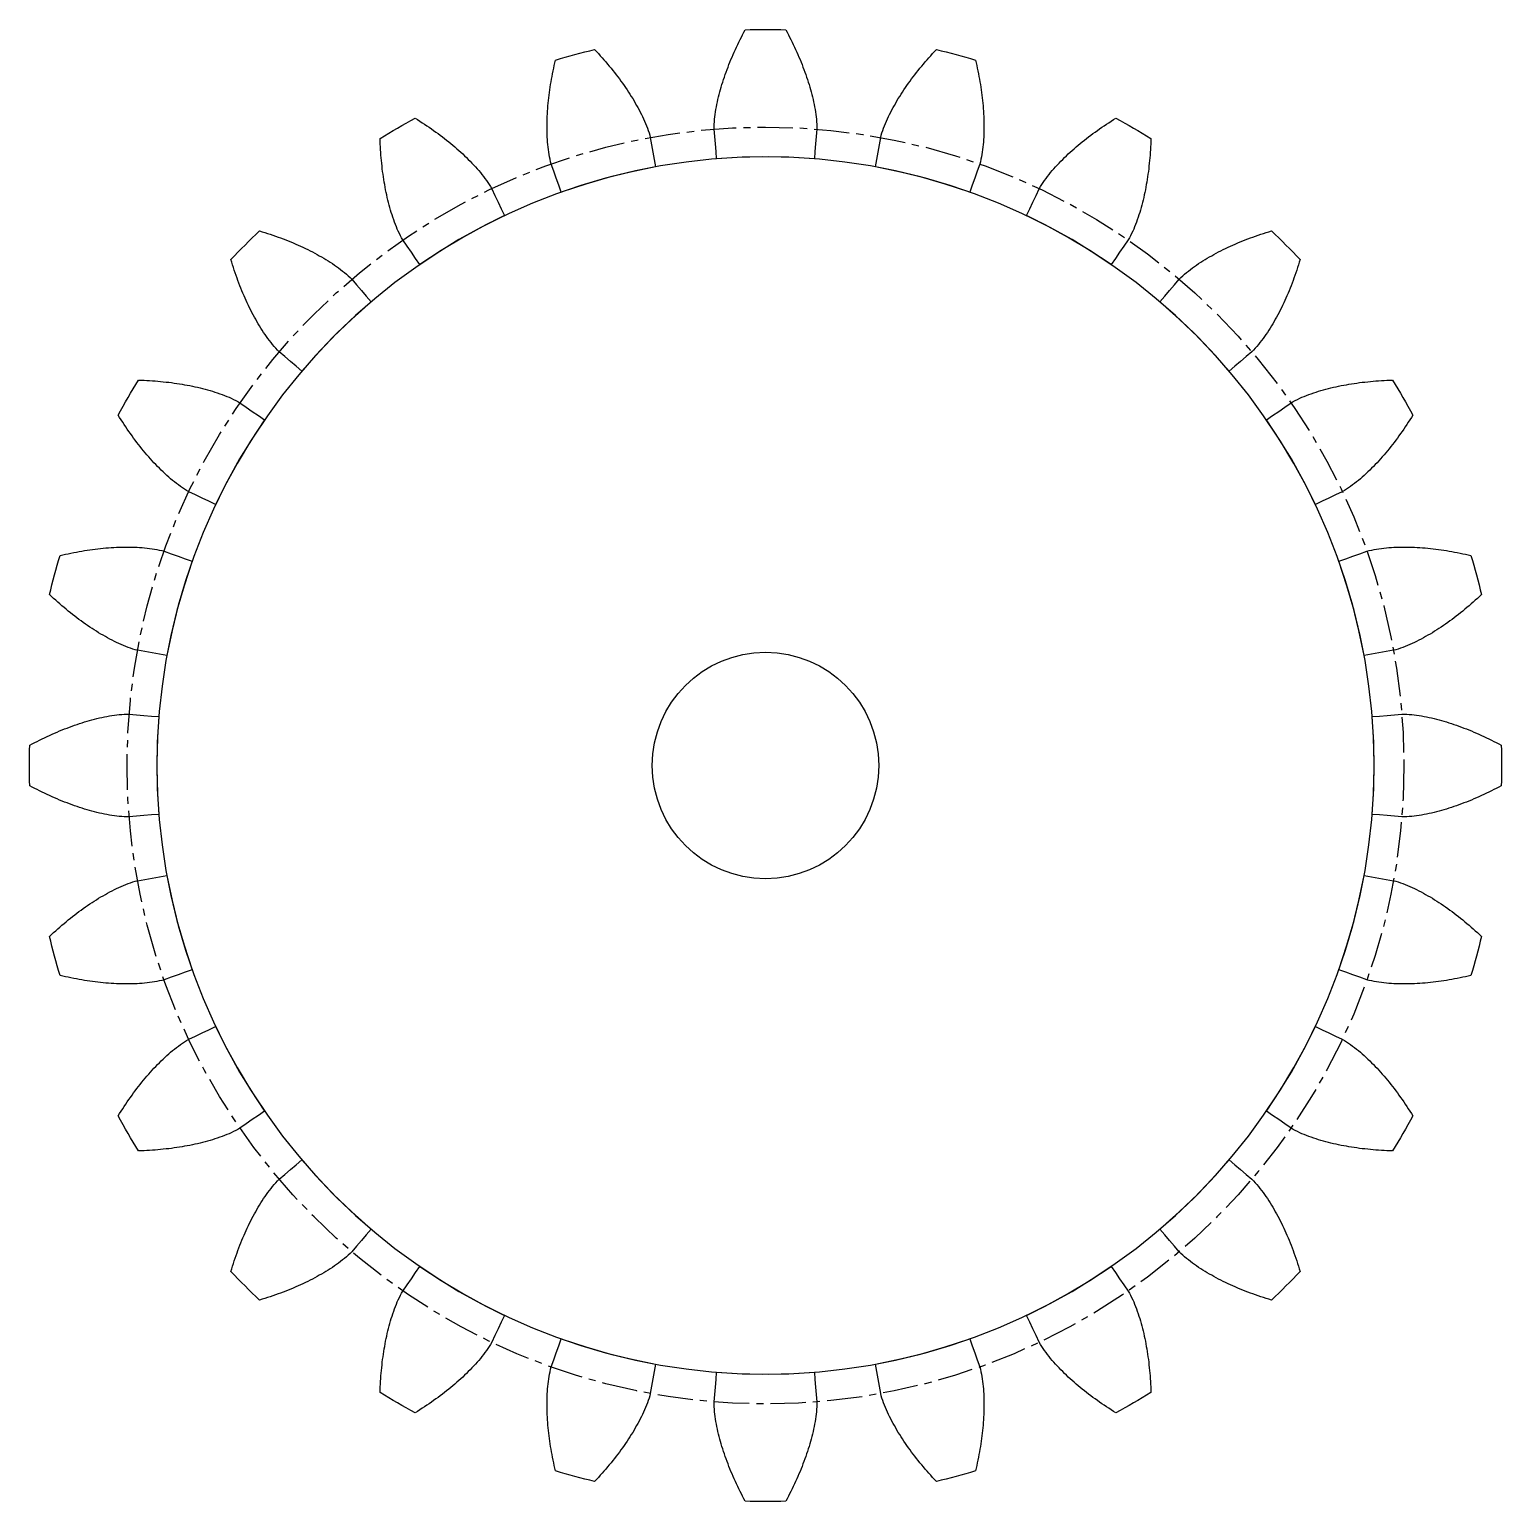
# Model space of a CAD drawing. Header units: millimetres. Extents: x -26 to 26, y -26 to 26.
import ezdxf

# ---------------------------------------------------------------- set-up
doc = ezdxf.new("R2010")
doc.units = ezdxf.units.MM
doc.linetypes.add('CENTER', pattern=[2, 1.25, -0.25, 0.25, -0.25])
for name, color, linetype in [('BASE_CIRCLE', 5, 'CENTER'), ('BORE', 1, 'CONTINUOUS'), ('GEAR_1', 7, 'CONTINUOUS')]:
    doc.layers.add(name, color=color, linetype=linetype)

msp = doc.modelspace()

# ---------------------------------------------------------------- linework, layer by layer
at = {"layer": 'BASE_CIRCLE'}
msp.add_circle((0, 0), 22.552623, dxfattribs=at)
at = {"layer": 'BORE'}
msp.add_circle((0, 0), 4, dxfattribs=at)
at = {"layer": 'GEAR_1'}
msp.add_lwpolyline([(21.430627, 1.725757), (21.692933, 1.74688), (21.95524, 1.768003), (22.217547, 1.789126), (22.479853, 1.810249), (22.566163, 1.81215), (22.652807, 1.809864), (22.739665, 1.804821), (22.826695, 1.797527), (22.91387, 1.788269), (23.00117, 1.777239), (23.088582, 1.764576), (23.176093, 1.750387), (23.263693, 1.734758), (23.351372, 1.717757), (23.439124, 1.699445), (23.526939, 1.679868), (23.614813, 1.659072), (23.702737, 1.637092), (23.790707, 1.613962), (23.878715, 1.589711), (23.966758, 1.564364), (24.054828, 1.537946), (24.142922, 1.510478), (24.231035, 1.481979), (24.31916, 1.452467), (24.407294, 1.421959), (24.495432, 1.390468), (24.583569, 1.35801), (24.671701, 1.324597), (24.759823, 1.290242), (24.847932, 1.254954), (24.936022, 1.218745), (25.024089, 1.181625), (25.112129, 1.143603), (25.200139, 1.104688), (25.288113, 1.064887), (25.376048, 1.024208), (25.46394, 0.98266), (25.551784, 0.940248), (25.639577, 0.89698), (25.727314, 0.852861), (25.814992, 0.807897), (25.902607, 0.762095), (25.990154, 0.71546), (25.994462, 0.536625), (25.997538, 0.357764), (25.999385, 0.178886), (26, 0), (25.999385, -0.178886), (25.997538, -0.357764), (25.994462, -0.536625), (25.990154, -0.71546), (25.902607, -0.762095), (25.814992, -0.807897), (25.727314, -0.852861), (25.639577, -0.89698), (25.551784, -0.940248), (25.46394, -0.98266), (25.376048, -1.024208), (25.288113, -1.064887), (25.200139, -1.104688), (25.112129, -1.143603), (25.024089, -1.181625), (24.936022, -1.218745), (24.847932, -1.254954), (24.759823, -1.290242), (24.671701, -1.324597), (24.583569, -1.35801), (24.495432, -1.390468), (24.407294, -1.421959), (24.31916, -1.452467), (24.231035, -1.481979), (24.142922, -1.510478), (24.054828, -1.537946), (23.966758, -1.564364), (23.878715, -1.589711), (23.790707, -1.613962), (23.702737, -1.637092), (23.614813, -1.659072), (23.526939, -1.679868), (23.439124, -1.699445), (23.351372, -1.717757), (23.263693, -1.734758), (23.176093, -1.750387), (23.088582, -1.764576), (23.00117, -1.777239), (22.91387, -1.788269), (22.826695, -1.797527), (22.739665, -1.804821), (22.652807, -1.809864), (22.566163, -1.81215), (22.479853, -1.810249), (22.217547, -1.789126), (21.95524, -1.768003), (21.692933, -1.74688), (21.430627, -1.725757), (21.484394, -0.819026), (21.499815, 0.089168), (21.476862, 0.997202), (21.415575, 1.903456), (21.316065, 2.806313), (21.178508, 3.704161), (21.00315, 4.595398), (20.790305, 5.478432), (20.540352, 6.351689), (20.253737, 7.213608), (20.501639, 7.301901), (20.74954, 7.390194), (20.997442, 7.478487), (21.245344, 7.566781), (21.328221, 7.590955), (21.412504, 7.611172), (21.497708, 7.628782), (21.58366, 7.644262), (21.670261, 7.657881), (21.757441, 7.669822), (21.845152, 7.680214), (21.933353, 7.689158), (22.022013, 7.696734), (22.111105, 7.703006), (22.200606, 7.708029), (22.290496, 7.711848), (22.380758, 7.714504), (22.471375, 7.716029), (22.562334, 7.716455), (22.65362, 7.715809), (22.745223, 7.714113), (22.83713, 7.71139), (22.929332, 7.707658), (23.021818, 7.702935), (23.114579, 7.697237), (23.207606, 7.690579), (23.300891, 7.682974), (23.394425, 7.674433), (23.488202, 7.664969), (23.582214, 7.654591), (23.676453, 7.643311), (23.770913, 7.631135), (23.865587, 7.618073), (23.960468, 7.604133), (24.055551, 7.589322), (24.150829, 7.573647), (24.246296, 7.557114), (24.341946, 7.539729), (24.437774, 7.521498), (24.533774, 7.502427), (24.629941, 7.482519), (24.726269, 7.461781), (24.822752, 7.440216), (24.919386, 7.417828), (24.969833, 7.246201), (25.019098, 7.074231), (25.067178, 6.901927), (25.114071, 6.729295), (25.159776, 6.556345), (25.20429, 6.383085), (25.24761, 6.209522), (25.289736, 6.035666), (25.217242, 5.96796), (25.144467, 5.901043), (25.071414, 5.834919), (24.998085, 5.769595), (24.924482, 5.705079), (24.850608, 5.641376), (24.776465, 5.578495), (24.702055, 5.516444), (24.627379, 5.45523), (24.552441, 5.394861), (24.477241, 5.335348), (24.401782, 5.2767), (24.326065, 5.218925), (24.250092, 5.162036), (24.173864, 5.106043), (24.097383, 5.050959), (24.02065, 4.996795), (23.943666, 4.943566), (23.866431, 4.891286), (23.788947, 4.839971), (23.711213, 4.789638), (23.63323, 4.740306), (23.554997, 4.691994), (23.476515, 4.644724), (23.397782, 4.59852), (23.318797, 4.55341), (23.239557, 4.509423), (23.16006, 4.466592), (23.080303, 4.424954), (23.000282, 4.384554), (22.91999, 4.345439), (22.83942, 4.30767), (22.758563, 4.271316), (22.677408, 4.23646), (22.595937, 4.203211), (22.514129, 4.171705), (22.431952, 4.142135), (22.349358, 4.114784), (22.266258, 4.090151), (22.182398, 4.069648), (21.923562, 4.022161), (21.664726, 3.974674), (21.40589, 3.927187), (21.147055, 3.879701), (20.964311, 4.769452), (20.744148, 5.650691), (20.486961, 6.521844), (20.193206, 7.381356), (19.86341, 8.227694), (19.49816, 9.059346), (19.098109, 9.874829), (18.66397, 10.672686), (18.196518, 11.451494), (17.696588, 12.209863), (17.913191, 12.359309), (18.129794, 12.508756), (18.346397, 12.658202), (18.562999, 12.807648), (18.636796, 12.852449), (18.712974, 12.893791), (18.790717, 12.932854), (18.869734, 12.970052), (18.949859, 13.005621), (19.030979, 13.039719), (19.113011, 13.072458), (19.195892, 13.103926), (19.27957, 13.134191), (19.364003, 13.163308), (19.449154, 13.191324), (19.534993, 13.218278), (19.621492, 13.244205), (19.708626, 13.269132), (19.796375, 13.293085), (19.884719, 13.316087), (19.973639, 13.338158), (20.063119, 13.359315), (20.153145, 13.379574), (20.243702, 13.398949), (20.334777, 13.417454), (20.426357, 13.435099), (20.518432, 13.451897), (20.61099, 13.467856), (20.704021, 13.482985), (20.797515, 13.497294), (20.891463, 13.510788), (20.985855, 13.523475), (21.080684, 13.535362), (21.17594, 13.546454), (21.271617, 13.556757), (21.367705, 13.566276), (21.464198, 13.575015), (21.561089, 13.582978), (21.65837, 13.590171), (21.756035, 13.596596), (21.854078, 13.602256), (21.952491, 13.607156), (22.051268, 13.611297), (22.150404, 13.614684), (22.243552, 13.461961), (22.335647, 13.308602), (22.426684, 13.154612), (22.51666, 13), (22.605571, 12.844772), (22.693411, 12.688937), (22.780176, 12.5325), (22.865864, 12.37547), (22.813363, 12.29131), (22.760388, 12.207837), (22.706938, 12.125058), (22.653015, 12.042981), (22.598618, 11.961613), (22.543749, 11.880962), (22.488407, 11.801034), (22.432592, 11.721838), (22.376304, 11.643382), (22.319544, 11.565675), (22.262309, 11.488727), (22.204601, 11.412546), (22.146417, 11.337144), (22.087757, 11.26253), (22.028619, 11.188716), (21.969, 11.115713), (21.9089, 11.043535), (21.848316, 10.972195), (21.787244, 10.901706), (21.725681, 10.832086), (21.663623, 10.763349), (21.601066, 10.695514), (21.538003, 10.6286), (21.474429, 10.562628), (21.410337, 10.497621), (21.345719, 10.433605), (21.280564, 10.370608), (21.214861, 10.308661), (21.148599, 10.2478), (21.08176, 10.188064), (21.014328, 10.129502), (20.946279, 10.072167), (20.877586, 10.016124), (20.808217, 9.961451), (20.738128, 9.908249), (20.667262, 9.856643), (20.595539, 9.806811), (20.522838, 9.759015), (20.448945, 9.713714), (20.373248, 9.672205), (20.135523, 9.559345), (19.897797, 9.446484), (19.660072, 9.333624), (19.422346, 9.220764), (19.015544, 10.0329), (18.574802, 10.827129), (18.100907, 11.602033), (17.594704, 12.356229), (17.057097, 13.088371), (16.489045, 13.797152), (15.891563, 14.481306), (15.265716, 15.139614), (14.612622, 15.7709), (13.933447, 16.374036), (14.103989, 16.574451), (14.274532, 16.774866), (14.445075, 16.975281), (14.615617, 17.175696), (14.675304, 17.23807), (14.738186, 17.29772), (14.80317, 17.355573), (14.869867, 17.411955), (14.938056, 17.46705), (15.007586, 17.520981), (15.07835, 17.573836), (15.150262, 17.625683), (15.223256, 17.676574), (15.297276, 17.726552), (15.372274, 17.775652), (15.448212, 17.823905), (15.525053, 17.871335), (15.602767, 17.917965), (15.681327, 17.963813), (15.760706, 18.008897), (15.840884, 18.053229), (15.92184, 18.096824), (16.003555, 18.139693), (16.086011, 18.181846), (16.169194, 18.223292), (16.253087, 18.26404), (16.337676, 18.304096), (16.42295, 18.343467), (16.508895, 18.382159), (16.5955, 18.420178), (16.682754, 18.457528), (16.770647, 18.494213), (16.859168, 18.530238), (16.948307, 18.565607), (17.038057, 18.600321), (17.128408, 18.634385), (17.219351, 18.667801), (17.310879, 18.70057), (17.402984, 18.732696), (17.495658, 18.764179), (17.588895, 18.795022), (17.682686, 18.825226), (17.777026, 18.854792), (17.871908, 18.883721), (18.001409, 18.760311), (18.130058, 18.636013), (18.25785, 18.510833), (18.384776, 18.384776), (18.510833, 18.25785), (18.636013, 18.130058), (18.760311, 18.001409), (18.883721, 17.871908), (18.854792, 17.777026), (18.825226, 17.682686), (18.795022, 17.588895), (18.764179, 17.495658), (18.732696, 17.402984), (18.70057, 17.310879), (18.667801, 17.219351), (18.634385, 17.128408), (18.600321, 17.038057), (18.565607, 16.948307), (18.530238, 16.859168), (18.494213, 16.770647), (18.457528, 16.682754), (18.420178, 16.5955), (18.382159, 16.508895), (18.343467, 16.42295), (18.304096, 16.337676), (18.26404, 16.253087), (18.223292, 16.169194), (18.181846, 16.086011), (18.139693, 16.003555), (18.096824, 15.92184), (18.053229, 15.840884), (18.008897, 15.760706), (17.963813, 15.681327), (17.917965, 15.602767), (17.871335, 15.525053), (17.823905, 15.448212), (17.775652, 15.372274), (17.726552, 15.297276), (17.676574, 15.223256), (17.625683, 15.150262), (17.573836, 15.07835), (17.520981, 15.007586), (17.46705, 14.938056), (17.411955, 14.869867), (17.355573, 14.80317), (17.29772, 14.738186), (17.23807, 14.675304), (17.175696, 14.615617), (16.975281, 14.445075), (16.774866, 14.274532), (16.574451, 14.103989), (16.374036, 13.933447), (15.7709, 14.612622), (15.139614, 15.265716), (14.481306, 15.891563), (13.797152, 16.489045), (13.088371, 17.057097), (12.356229, 17.594704), (11.602033, 18.100907), (10.827129, 18.574802), (10.0329, 19.015544), (9.220764, 19.422346), (9.333624, 19.660072), (9.446484, 19.897797), (9.559345, 20.135523), (9.672205, 20.373248), (9.713714, 20.448945), (9.759015, 20.522838), (9.806811, 20.595539), (9.856643, 20.667262), (9.908249, 20.738128), (9.961451, 20.808217), (10.016124, 20.877586), (10.072167, 20.946279), (10.129502, 21.014328), (10.188064, 21.08176), (10.2478, 21.148599), (10.308661, 21.214861), (10.370608, 21.280564), (10.433605, 21.345719), (10.497621, 21.410337), (10.562628, 21.474429), (10.6286, 21.538003), (10.695514, 21.601066), (10.763349, 21.663623), (10.832086, 21.725681), (10.901706, 21.787244), (10.972195, 21.848316), (11.043535, 21.9089), (11.115713, 21.969), (11.188716, 22.028619), (11.26253, 22.087757), (11.337144, 22.146417), (11.412546, 22.204601), (11.488727, 22.262309), (11.565675, 22.319544), (11.643382, 22.376304), (11.721838, 22.432592), (11.801034, 22.488407), (11.880962, 22.543749), (11.961613, 22.598618), (12.042981, 22.653015), (12.125058, 22.706938), (12.207837, 22.760388), (12.29131, 22.813363), (12.37547, 22.865864), (12.5325, 22.780176), (12.688937, 22.693411), (12.844772, 22.605571), (13, 22.51666), (13.154612, 22.426684), (13.308602, 22.335647), (13.461961, 22.243552), (13.614684, 22.150404), (13.611297, 22.051268), (13.607156, 21.952491), (13.602256, 21.854078), (13.596596, 21.756035), (13.590171, 21.65837), (13.582978, 21.561089), (13.575015, 21.464198), (13.566276, 21.367705), (13.556757, 21.271617), (13.546454, 21.17594), (13.535362, 21.080684), (13.523475, 20.985855), (13.510788, 20.891463), (13.497294, 20.797515), (13.482985, 20.704021), (13.467856, 20.61099), (13.451897, 20.518432), (13.435099, 20.426357), (13.417454, 20.334777), (13.398949, 20.243702), (13.379574, 20.153145), (13.359315, 20.063119), (13.338158, 19.973639), (13.316087, 19.884719), (13.293085, 19.796375), (13.269132, 19.708626), (13.244205, 19.621492), (13.218278, 19.534993), (13.191324, 19.449154), (13.163308, 19.364003), (13.134191, 19.27957), (13.103926, 19.195892), (13.072458, 19.113011), (13.039719, 19.030979), (13.005621, 18.949859), (12.970052, 18.869734), (12.932854, 18.790717), (12.893791, 18.712974), (12.852449, 18.636796), (12.807648, 18.562999), (12.658202, 18.346397), (12.508756, 18.129794), (12.359309, 17.913191), (12.209863, 17.696588), (11.451494, 18.196518), (10.672686, 18.66397), (9.874829, 19.098109), (9.059346, 19.49816), (8.227694, 19.86341), (7.381356, 20.193206), (6.521844, 20.486961), (5.650691, 20.744148), (4.769452, 20.964311), (3.879701, 21.147055), (3.927187, 21.40589), (3.974674, 21.664726), (4.022161, 21.923562), (4.069648, 22.182398), (4.090151, 22.266258), (4.114784, 22.349358), (4.142135, 22.431952), (4.171705, 22.514129), (4.203211, 22.595937), (4.23646, 22.677408), (4.271316, 22.758563), (4.30767, 22.83942), (4.345439, 22.91999), (4.384554, 23.000282), (4.424954, 23.080303), (4.466592, 23.16006), (4.509423, 23.239557), (4.55341, 23.318797), (4.59852, 23.397782), (4.644724, 23.476515), (4.691994, 23.554997), (4.740306, 23.63323), (4.789638, 23.711213), (4.839971, 23.788947), (4.891286, 23.866431), (4.943566, 23.943666), (4.996795, 24.02065), (5.050959, 24.097383), (5.106043, 24.173864), (5.162036, 24.250092), (5.218925, 24.326065), (5.2767, 24.401782), (5.335348, 24.477241), (5.394861, 24.552441), (5.45523, 24.627379), (5.516444, 24.702055), (5.578495, 24.776465), (5.641376, 24.850608), (5.705079, 24.924482), (5.769595, 24.998085), (5.834919, 25.071414), (5.901043, 25.144467), (5.96796, 25.217242), (6.035666, 25.289736), (6.209522, 25.24761), (6.383085, 25.20429), (6.556345, 25.159776), (6.729295, 25.114071), (6.901927, 25.067178), (7.074231, 25.019098), (7.246201, 24.969833), (7.417828, 24.919386), (7.440216, 24.822752), (7.461781, 24.726269), (7.482519, 24.629941), (7.502427, 24.533774), (7.521498, 24.437774), (7.539729, 24.341946), (7.557114, 24.246296), (7.573647, 24.150829), (7.589322, 24.055551), (7.604133, 23.960468), (7.618073, 23.865587), (7.631135, 23.770913), (7.643311, 23.676453), (7.654591, 23.582214), (7.664969, 23.488202), (7.674433, 23.394425), (7.682974, 23.300891), (7.690579, 23.207606), (7.697237, 23.114579), (7.702935, 23.021818), (7.707658, 22.929332), (7.71139, 22.83713), (7.714113, 22.745223), (7.715809, 22.65362), (7.716455, 22.562334), (7.716029, 22.471375), (7.714504, 22.380758), (7.711848, 22.290496), (7.708029, 22.200606), (7.703006, 22.111105), (7.696734, 22.022013), (7.689158, 21.933353), (7.680214, 21.845152), (7.669822, 21.757441), (7.657881, 21.670261), (7.644262, 21.58366), (7.628782, 21.497708), (7.611172, 21.412504), (7.590955, 21.328221), (7.566781, 21.245344), (7.478487, 20.997442), (7.390194, 20.74954), (7.301901, 20.501639), (7.213608, 20.253737), (6.351689, 20.540352), (5.478432, 20.790305), (4.595398, 21.00315), (3.704161, 21.178508), (2.806313, 21.316065), (1.903456, 21.415575), (0.997202, 21.476862), (0.089168, 21.499815), (-0.819026, 21.484394), (-1.725757, 21.430627), (-1.74688, 21.692933), (-1.768003, 21.95524), (-1.789126, 22.217547), (-1.810249, 22.479853), (-1.81215, 22.566163), (-1.809864, 22.652807), (-1.804821, 22.739665), (-1.797527, 22.826695), (-1.788269, 22.91387), (-1.777239, 23.00117), (-1.764576, 23.088582), (-1.750387, 23.176093), (-1.734758, 23.263693), (-1.717757, 23.351372), (-1.699445, 23.439124), (-1.679868, 23.526939), (-1.659072, 23.614813), (-1.637092, 23.702737), (-1.613962, 23.790707), (-1.589711, 23.878715), (-1.564364, 23.966758), (-1.537946, 24.054828), (-1.510478, 24.142922), (-1.481979, 24.231035), (-1.452467, 24.31916), (-1.421959, 24.407294), (-1.390468, 24.495432), (-1.35801, 24.583569), (-1.324597, 24.671701), (-1.290242, 24.759823), (-1.254954, 24.847932), (-1.218745, 24.936022), (-1.181625, 25.024089), (-1.143603, 25.112129), (-1.104688, 25.200139), (-1.064887, 25.288113), (-1.024208, 25.376048), (-0.98266, 25.46394), (-0.940248, 25.551784), (-0.89698, 25.639577), (-0.852861, 25.727314), (-0.807897, 25.814992), (-0.762095, 25.902607), (-0.71546, 25.990154), (-0.536625, 25.994462), (-0.357764, 25.997538), (-0.178886, 25.999385), (0, 26), (0.178886, 25.999385), (0.357764, 25.997538), (0.536625, 25.994462), (0.71546, 25.990154), (0.762095, 25.902607), (0.807897, 25.814992), (0.852861, 25.727314), (0.89698, 25.639577), (0.940248, 25.551784), (0.98266, 25.46394), (1.024208, 25.376048), (1.064887, 25.288113), (1.104688, 25.200139), (1.143603, 25.112129), (1.181625, 25.024089), (1.218745, 24.936022), (1.254954, 24.847932), (1.290242, 24.759823), (1.324597, 24.671701), (1.35801, 24.583569), (1.390468, 24.495432), (1.421959, 24.407294), (1.452467, 24.31916), (1.481979, 24.231035), (1.510478, 24.142922), (1.537946, 24.054828), (1.564364, 23.966758), (1.589711, 23.878715), (1.613962, 23.790707), (1.637092, 23.702737), (1.659072, 23.614813), (1.679868, 23.526939), (1.699445, 23.439124), (1.717757, 23.351372), (1.734758, 23.263693), (1.750387, 23.176093), (1.764576, 23.088582), (1.777239, 23.00117), (1.788269, 22.91387), (1.797527, 22.826695), (1.804821, 22.739665), (1.809864, 22.652807), (1.81215, 22.566163), (1.810249, 22.479853), (1.789126, 22.217547), (1.768003, 21.95524), (1.74688, 21.692933), (1.725757, 21.430627), (0.819026, 21.484394), (-0.089168, 21.499815), (-0.997202, 21.476862), (-1.903456, 21.415575), (-2.806313, 21.316065), (-3.704161, 21.178508), (-4.595398, 21.00315), (-5.478432, 20.790305), (-6.351689, 20.540352), (-7.213608, 20.253737), (-7.301901, 20.501639), (-7.390194, 20.74954), (-7.478487, 20.997442), (-7.566781, 21.245344), (-7.590955, 21.328221), (-7.611172, 21.412504), (-7.628782, 21.497708), (-7.644262, 21.58366), (-7.657881, 21.670261), (-7.669822, 21.757441), (-7.680214, 21.845152), (-7.689158, 21.933353), (-7.696734, 22.022013), (-7.703006, 22.111105), (-7.708029, 22.200606), (-7.711848, 22.290496), (-7.714504, 22.380758), (-7.716029, 22.471375), (-7.716455, 22.562334), (-7.715809, 22.65362), (-7.714113, 22.745223), (-7.71139, 22.83713), (-7.707658, 22.929332), (-7.702935, 23.021818), (-7.697237, 23.114579), (-7.690579, 23.207606), (-7.682974, 23.300891), (-7.674433, 23.394425), (-7.664969, 23.488202), (-7.654591, 23.582214), (-7.643311, 23.676453), (-7.631135, 23.770913), (-7.618073, 23.865587), (-7.604133, 23.960468), (-7.589322, 24.055551), (-7.573647, 24.150829), (-7.557114, 24.246296), (-7.539729, 24.341946), (-7.521498, 24.437774), (-7.502427, 24.533774), (-7.482519, 24.629941), (-7.461781, 24.726269), (-7.440216, 24.822752), (-7.417828, 24.919386), (-7.246201, 24.969833), (-7.074231, 25.019098), (-6.901927, 25.067178), (-6.729295, 25.114071), (-6.556345, 25.159776), (-6.383085, 25.20429), (-6.209522, 25.24761), (-6.035666, 25.289736), (-5.96796, 25.217242), (-5.901043, 25.144467), (-5.834919, 25.071414), (-5.769595, 24.998085), (-5.705079, 24.924482), (-5.641376, 24.850608), (-5.578495, 24.776465), (-5.516444, 24.702055), (-5.45523, 24.627379), (-5.394861, 24.552441), (-5.335348, 24.477241), (-5.2767, 24.401782), (-5.218925, 24.326065), (-5.162036, 24.250092), (-5.106043, 24.173864), (-5.050959, 24.097383), (-4.996795, 24.02065), (-4.943566, 23.943666), (-4.891286, 23.866431), (-4.839971, 23.788947), (-4.789638, 23.711213), (-4.740306, 23.63323), (-4.691994, 23.554997), (-4.644724, 23.476515), (-4.59852, 23.397782), (-4.55341, 23.318797), (-4.509423, 23.239557), (-4.466592, 23.16006), (-4.424954, 23.080303), (-4.384554, 23.000282), (-4.345439, 22.91999), (-4.30767, 22.83942), (-4.271316, 22.758563), (-4.23646, 22.677408), (-4.203211, 22.595937), (-4.171705, 22.514129), (-4.142135, 22.431952), (-4.114784, 22.349358), (-4.090151, 22.266258), (-4.069648, 22.182398), (-4.022161, 21.923562), (-3.974674, 21.664726), (-3.927187, 21.40589), (-3.879701, 21.147055), (-4.769452, 20.964311), (-5.650691, 20.744148), (-6.521844, 20.486961), (-7.381356, 20.193206), (-8.227694, 19.86341), (-9.059346, 19.49816), (-9.874829, 19.098109), (-10.672686, 18.66397), (-11.451494, 18.196518), (-12.209863, 17.696588), (-12.359309, 17.913191), (-12.508756, 18.129794), (-12.658202, 18.346397), (-12.807648, 18.562999), (-12.852449, 18.636796), (-12.893791, 18.712974), (-12.932854, 18.790717), (-12.970052, 18.869734), (-13.005621, 18.949859), (-13.039719, 19.030979), (-13.072458, 19.113011), (-13.103926, 19.195892), (-13.134191, 19.27957), (-13.163308, 19.364003), (-13.191324, 19.449154), (-13.218278, 19.534993), (-13.244205, 19.621492), (-13.269132, 19.708626), (-13.293085, 19.796375), (-13.316087, 19.884719), (-13.338158, 19.973639), (-13.359315, 20.063119), (-13.379574, 20.153145), (-13.398949, 20.243702), (-13.417454, 20.334777), (-13.435099, 20.426357), (-13.451897, 20.518432), (-13.467856, 20.61099), (-13.482985, 20.704021), (-13.497294, 20.797515), (-13.510788, 20.891463), (-13.523475, 20.985855), (-13.535362, 21.080684), (-13.546454, 21.17594), (-13.556757, 21.271617), (-13.566276, 21.367705), (-13.575015, 21.464198), (-13.582978, 21.561089), (-13.590171, 21.65837), (-13.596596, 21.756035), (-13.602256, 21.854078), (-13.607156, 21.952491), (-13.611297, 22.051268), (-13.614684, 22.150404), (-13.461961, 22.243552), (-13.308602, 22.335647), (-13.154612, 22.426684), (-13, 22.51666), (-12.844772, 22.605571), (-12.688937, 22.693411), (-12.5325, 22.780176), (-12.37547, 22.865864), (-12.29131, 22.813363), (-12.207837, 22.760388), (-12.125058, 22.706938), (-12.042981, 22.653015), (-11.961613, 22.598618), (-11.880962, 22.543749), (-11.801034, 22.488407), (-11.721838, 22.432592), (-11.643382, 22.376304), (-11.565675, 22.319544), (-11.488727, 22.262309), (-11.412546, 22.204601), (-11.337144, 22.146417), (-11.26253, 22.087757), (-11.188716, 22.028619), (-11.115713, 21.969), (-11.043535, 21.9089), (-10.972195, 21.848316), (-10.901706, 21.787244), (-10.832086, 21.725681), (-10.763349, 21.663623), (-10.695514, 21.601066), (-10.6286, 21.538003), (-10.562628, 21.474429), (-10.497621, 21.410337), (-10.433605, 21.345719), (-10.370608, 21.280564), (-10.308661, 21.214861), (-10.2478, 21.148599), (-10.188064, 21.08176), (-10.129502, 21.014328), (-10.072167, 20.946279), (-10.016124, 20.877586), (-9.961451, 20.808217), (-9.908249, 20.738128), (-9.856643, 20.667262), (-9.806811, 20.595539), (-9.759015, 20.522838), (-9.713714, 20.448945), (-9.672205, 20.373248), (-9.559345, 20.135523), (-9.446484, 19.897797), (-9.333624, 19.660072), (-9.220764, 19.422346), (-10.0329, 19.015544), (-10.827129, 18.574802), (-11.602033, 18.100907), (-12.356229, 17.594704), (-13.088371, 17.057097), (-13.797152, 16.489045), (-14.481306, 15.891563), (-15.139614, 15.265716), (-15.7709, 14.612622), (-16.374036, 13.933447), (-16.574451, 14.103989), (-16.774866, 14.274532), (-16.975281, 14.445075), (-17.175696, 14.615617), (-17.23807, 14.675304), (-17.29772, 14.738186), (-17.355573, 14.80317), (-17.411955, 14.869867), (-17.46705, 14.938056), (-17.520981, 15.007586), (-17.573836, 15.07835), (-17.625683, 15.150262), (-17.676574, 15.223256), (-17.726552, 15.297276), (-17.775652, 15.372274), (-17.823905, 15.448212), (-17.871335, 15.525053), (-17.917965, 15.602767), (-17.963813, 15.681327), (-18.008897, 15.760706), (-18.053229, 15.840884), (-18.096824, 15.92184), (-18.139693, 16.003555), (-18.181846, 16.086011), (-18.223292, 16.169194), (-18.26404, 16.253087), (-18.304096, 16.337676), (-18.343467, 16.42295), (-18.382159, 16.508895), (-18.420178, 16.5955), (-18.457528, 16.682754), (-18.494213, 16.770647), (-18.530238, 16.859168), (-18.565607, 16.948307), (-18.600321, 17.038057), (-18.634385, 17.128408), (-18.667801, 17.219351), (-18.70057, 17.310879), (-18.732696, 17.402984), (-18.764179, 17.495658), (-18.795022, 17.588895), (-18.825226, 17.682686), (-18.854792, 17.777026), (-18.883721, 17.871908), (-18.760311, 18.001409), (-18.636013, 18.130058), (-18.510833, 18.25785), (-18.384776, 18.384776), (-18.25785, 18.510833), (-18.130058, 18.636013), (-18.001409, 18.760311), (-17.871908, 18.883721), (-17.777026, 18.854792), (-17.682686, 18.825226), (-17.588895, 18.795022), (-17.495658, 18.764179), (-17.402984, 18.732696), (-17.310879, 18.70057), (-17.219351, 18.667801), (-17.128408, 18.634385), (-17.038057, 18.600321), (-16.948307, 18.565607), (-16.859168, 18.530238), (-16.770647, 18.494213), (-16.682754, 18.457528), (-16.5955, 18.420178), (-16.508895, 18.382159), (-16.42295, 18.343467), (-16.337676, 18.304096), (-16.253087, 18.26404), (-16.169194, 18.223292), (-16.086011, 18.181846), (-16.003555, 18.139693), (-15.92184, 18.096824), (-15.840884, 18.053229), (-15.760706, 18.008897), (-15.681327, 17.963813), (-15.602767, 17.917965), (-15.525053, 17.871335), (-15.448212, 17.823905), (-15.372274, 17.775652), (-15.297276, 17.726552), (-15.223256, 17.676574), (-15.150262, 17.625683), (-15.07835, 17.573836), (-15.007586, 17.520981), (-14.938056, 17.46705), (-14.869867, 17.411955), (-14.80317, 17.355573), (-14.738186, 17.29772), (-14.675304, 17.23807), (-14.615617, 17.175696), (-14.445075, 16.975281), (-14.274532, 16.774866), (-14.103989, 16.574451), (-13.933447, 16.374036), (-14.612622, 15.7709), (-15.265716, 15.139614), (-15.891563, 14.481306), (-16.489045, 13.797152), (-17.057097, 13.088371), (-17.594704, 12.356229), (-18.100907, 11.602033), (-18.574802, 10.827129), (-19.015544, 10.0329), (-19.422346, 9.220764), (-19.660072, 9.333624), (-19.897797, 9.446484), (-20.135523, 9.559345), (-20.373248, 9.672205), (-20.448945, 9.713714), (-20.522838, 9.759015), (-20.595539, 9.806811), (-20.667262, 9.856643), (-20.738128, 9.908249), (-20.808217, 9.961451), (-20.877586, 10.016124), (-20.946279, 10.072167), (-21.014328, 10.129502), (-21.08176, 10.188064), (-21.148599, 10.2478), (-21.214861, 10.308661), (-21.280564, 10.370608), (-21.345719, 10.433605), (-21.410337, 10.497621), (-21.474429, 10.562628), (-21.538003, 10.6286), (-21.601066, 10.695514), (-21.663623, 10.763349), (-21.725681, 10.832086), (-21.787244, 10.901706), (-21.848316, 10.972195), (-21.9089, 11.043535), (-21.969, 11.115713), (-22.028619, 11.188716), (-22.087757, 11.26253), (-22.146417, 11.337144), (-22.204601, 11.412546), (-22.262309, 11.488727), (-22.319544, 11.565675), (-22.376304, 11.643382), (-22.432592, 11.721838), (-22.488407, 11.801034), (-22.543749, 11.880962), (-22.598618, 11.961613), (-22.653015, 12.042981), (-22.706938, 12.125058), (-22.760388, 12.207837), (-22.813363, 12.29131), (-22.865864, 12.37547), (-22.780176, 12.5325), (-22.693411, 12.688937), (-22.605571, 12.844772), (-22.51666, 13), (-22.426684, 13.154612), (-22.335647, 13.308602), (-22.243552, 13.461961), (-22.150404, 13.614684), (-22.051268, 13.611297), (-21.952491, 13.607156), (-21.854078, 13.602256), (-21.756035, 13.596596), (-21.65837, 13.590171), (-21.561089, 13.582978), (-21.464198, 13.575015), (-21.367705, 13.566276), (-21.271617, 13.556757), (-21.17594, 13.546454), (-21.080684, 13.535362), (-20.985855, 13.523475), (-20.891463, 13.510788), (-20.797515, 13.497294), (-20.704021, 13.482985), (-20.61099, 13.467856), (-20.518432, 13.451897), (-20.426357, 13.435099), (-20.334777, 13.417454), (-20.243702, 13.398949), (-20.153145, 13.379574), (-20.063119, 13.359315), (-19.973639, 13.338158), (-19.884719, 13.316087), (-19.796375, 13.293085), (-19.708626, 13.269132), (-19.621492, 13.244205), (-19.534993, 13.218278), (-19.449154, 13.191324), (-19.364003, 13.163308), (-19.27957, 13.134191), (-19.195892, 13.103926), (-19.113011, 13.072458), (-19.030979, 13.039719), (-18.949859, 13.005621), (-18.869734, 12.970052), (-18.790717, 12.932854), (-18.712974, 12.893791), (-18.636796, 12.852449), (-18.562999, 12.807648), (-18.346397, 12.658202), (-18.129794, 12.508756), (-17.913191, 12.359309), (-17.696588, 12.209863), (-18.196518, 11.451494), (-18.66397, 10.672686), (-19.098109, 9.874829), (-19.49816, 9.059346), (-19.86341, 8.227694), (-20.193206, 7.381356), (-20.486961, 6.521844), (-20.744148, 5.650691), (-20.964311, 4.769452), (-21.147055, 3.879701), (-21.40589, 3.927187), (-21.664726, 3.974674), (-21.923562, 4.022161), (-22.182398, 4.069648), (-22.266258, 4.090151), (-22.349358, 4.114784), (-22.431952, 4.142135), (-22.514129, 4.171705), (-22.595937, 4.203211), (-22.677408, 4.23646), (-22.758563, 4.271316), (-22.83942, 4.30767), (-22.91999, 4.345439), (-23.000282, 4.384554), (-23.080303, 4.424954), (-23.16006, 4.466592), (-23.239557, 4.509423), (-23.318797, 4.55341), (-23.397782, 4.59852), (-23.476515, 4.644724), (-23.554997, 4.691994), (-23.63323, 4.740306), (-23.711213, 4.789638), (-23.788947, 4.839971), (-23.866431, 4.891286), (-23.943666, 4.943566), (-24.02065, 4.996795), (-24.097383, 5.050959), (-24.173864, 5.106043), (-24.250092, 5.162036), (-24.326065, 5.218925), (-24.401782, 5.2767), (-24.477241, 5.335348), (-24.552441, 5.394861), (-24.627379, 5.45523), (-24.702055, 5.516444), (-24.776465, 5.578495), (-24.850608, 5.641376), (-24.924482, 5.705079), (-24.998085, 5.769595), (-25.071414, 5.834919), (-25.144467, 5.901043), (-25.217242, 5.96796), (-25.289736, 6.035666), (-25.24761, 6.209522), (-25.20429, 6.383085), (-25.159776, 6.556345), (-25.114071, 6.729295), (-25.067178, 6.901927), (-25.019098, 7.074231), (-24.969833, 7.246201), (-24.919386, 7.417828), (-24.822752, 7.440216), (-24.726269, 7.461781), (-24.629941, 7.482519), (-24.533774, 7.502427), (-24.437774, 7.521498), (-24.341946, 7.539729), (-24.246296, 7.557114), (-24.150829, 7.573647), (-24.055551, 7.589322), (-23.960468, 7.604133), (-23.865587, 7.618073), (-23.770913, 7.631135), (-23.676453, 7.643311), (-23.582214, 7.654591), (-23.488202, 7.664969), (-23.394425, 7.674433), (-23.300891, 7.682974), (-23.207606, 7.690579), (-23.114579, 7.697237), (-23.021818, 7.702935), (-22.929332, 7.707658), (-22.83713, 7.71139), (-22.745223, 7.714113), (-22.65362, 7.715809), (-22.562334, 7.716455), (-22.471375, 7.716029), (-22.380758, 7.714504), (-22.290496, 7.711848), (-22.200606, 7.708029), (-22.111105, 7.703006), (-22.022013, 7.696734), (-21.933353, 7.689158), (-21.845152, 7.680214), (-21.757441, 7.669822), (-21.670261, 7.657881), (-21.58366, 7.644262), (-21.497708, 7.628782), (-21.412504, 7.611172), (-21.328221, 7.590955), (-21.245344, 7.566781), (-20.997442, 7.478487), (-20.74954, 7.390194), (-20.501639, 7.301901), (-20.253737, 7.213608), (-20.540352, 6.351689), (-20.790305, 5.478432), (-21.00315, 4.595398), (-21.178508, 3.704161), (-21.316065, 2.806313), (-21.415575, 1.903456), (-21.476862, 0.997202), (-21.499815, 0.089168), (-21.484394, -0.819026), (-21.430627, -1.725757), (-21.692933, -1.74688), (-21.95524, -1.768003), (-22.217547, -1.789126), (-22.479853, -1.810249), (-22.566163, -1.81215), (-22.652807, -1.809864), (-22.739665, -1.804821), (-22.826695, -1.797527), (-22.91387, -1.788269), (-23.00117, -1.777239), (-23.088582, -1.764576), (-23.176093, -1.750387), (-23.263693, -1.734758), (-23.351372, -1.717757), (-23.439124, -1.699445), (-23.526939, -1.679868), (-23.614813, -1.659072), (-23.702737, -1.637092), (-23.790707, -1.613962), (-23.878715, -1.589711), (-23.966758, -1.564364), (-24.054828, -1.537946), (-24.142922, -1.510478), (-24.231035, -1.481979), (-24.31916, -1.452467), (-24.407294, -1.421959), (-24.495432, -1.390468), (-24.583569, -1.35801), (-24.671701, -1.324597), (-24.759823, -1.290242), (-24.847932, -1.254954), (-24.936022, -1.218745), (-25.024089, -1.181625), (-25.112129, -1.143603), (-25.200139, -1.104688), (-25.288113, -1.064887), (-25.376048, -1.024208), (-25.46394, -0.98266), (-25.551784, -0.940248), (-25.639577, -0.89698), (-25.727314, -0.852861), (-25.814992, -0.807897), (-25.902607, -0.762095), (-25.990154, -0.71546), (-25.994462, -0.536625), (-25.997538, -0.357764), (-25.999385, -0.178886), (-26, 0), (-25.999385, 0.178886), (-25.997538, 0.357764), (-25.994462, 0.536625), (-25.990154, 0.71546), (-25.902607, 0.762095), (-25.814992, 0.807897), (-25.727314, 0.852861), (-25.639577, 0.89698), (-25.551784, 0.940248), (-25.46394, 0.98266), (-25.376048, 1.024208), (-25.288113, 1.064887), (-25.200139, 1.104688), (-25.112129, 1.143603), (-25.024089, 1.181625), (-24.936022, 1.218745), (-24.847932, 1.254954), (-24.759823, 1.290242), (-24.671701, 1.324597), (-24.583569, 1.35801), (-24.495432, 1.390468), (-24.407294, 1.421959), (-24.31916, 1.452467), (-24.231035, 1.481979), (-24.142922, 1.510478), (-24.054828, 1.537946), (-23.966758, 1.564364), (-23.878715, 1.589711), (-23.790707, 1.613962), (-23.702737, 1.637092), (-23.614813, 1.659072), (-23.526939, 1.679868), (-23.439124, 1.699445), (-23.351372, 1.717757), (-23.263693, 1.734758), (-23.176093, 1.750387), (-23.088582, 1.764576), (-23.00117, 1.777239), (-22.91387, 1.788269), (-22.826695, 1.797527), (-22.739665, 1.804821), (-22.652807, 1.809864), (-22.566163, 1.81215), (-22.479853, 1.810249), (-22.217547, 1.789126), (-21.95524, 1.768003), (-21.692933, 1.74688), (-21.430627, 1.725757), (-21.484394, 0.819026), (-21.499815, -0.089168), (-21.476862, -0.997202), (-21.415575, -1.903456), (-21.316065, -2.806313), (-21.178508, -3.704161), (-21.00315, -4.595398), (-20.790305, -5.478432), (-20.540352, -6.351689), (-20.253737, -7.213608), (-20.501639, -7.301901), (-20.74954, -7.390194), (-20.997442, -7.478487), (-21.245344, -7.566781), (-21.328221, -7.590955), (-21.412504, -7.611172), (-21.497708, -7.628782), (-21.58366, -7.644262), (-21.670261, -7.657881), (-21.757441, -7.669822), (-21.845152, -7.680214), (-21.933353, -7.689158), (-22.022013, -7.696734), (-22.111105, -7.703006), (-22.200606, -7.708029), (-22.290496, -7.711848), (-22.380758, -7.714504), (-22.471375, -7.716029), (-22.562334, -7.716455), (-22.65362, -7.715809), (-22.745223, -7.714113), (-22.83713, -7.71139), (-22.929332, -7.707658), (-23.021818, -7.702935), (-23.114579, -7.697237), (-23.207606, -7.690579), (-23.300891, -7.682974), (-23.394425, -7.674433), (-23.488202, -7.664969), (-23.582214, -7.654591), (-23.676453, -7.643311), (-23.770913, -7.631135), (-23.865587, -7.618073), (-23.960468, -7.604133), (-24.055551, -7.589322), (-24.150829, -7.573647), (-24.246296, -7.557114), (-24.341946, -7.539729), (-24.437774, -7.521498), (-24.533774, -7.502427), (-24.629941, -7.482519), (-24.726269, -7.461781), (-24.822752, -7.440216), (-24.919386, -7.417828), (-24.969833, -7.246201), (-25.019098, -7.074231), (-25.067178, -6.901927), (-25.114071, -6.729295), (-25.159776, -6.556345), (-25.20429, -6.383085), (-25.24761, -6.209522), (-25.289736, -6.035666), (-25.217242, -5.96796), (-25.144467, -5.901043), (-25.071414, -5.834919), (-24.998085, -5.769595), (-24.924482, -5.705079), (-24.850608, -5.641376), (-24.776465, -5.578495), (-24.702055, -5.516444), (-24.627379, -5.45523), (-24.552441, -5.394861), (-24.477241, -5.335348), (-24.401782, -5.2767), (-24.326065, -5.218925), (-24.250092, -5.162036), (-24.173864, -5.106043), (-24.097383, -5.050959), (-24.02065, -4.996795), (-23.943666, -4.943566), (-23.866431, -4.891286), (-23.788947, -4.839971), (-23.711213, -4.789638), (-23.63323, -4.740306), (-23.554997, -4.691994), (-23.476515, -4.644724), (-23.397782, -4.59852), (-23.318797, -4.55341), (-23.239557, -4.509423), (-23.16006, -4.466592), (-23.080303, -4.424954), (-23.000282, -4.384554), (-22.91999, -4.345439), (-22.83942, -4.30767), (-22.758563, -4.271316), (-22.677408, -4.23646), (-22.595937, -4.203211), (-22.514129, -4.171705), (-22.431952, -4.142135), (-22.349358, -4.114784), (-22.266258, -4.090151), (-22.182398, -4.069648), (-21.923562, -4.022161), (-21.664726, -3.974674), (-21.40589, -3.927187), (-21.147055, -3.879701), (-20.964311, -4.769452), (-20.744148, -5.650691), (-20.486961, -6.521844), (-20.193206, -7.381356), (-19.86341, -8.227694), (-19.49816, -9.059346), (-19.098109, -9.874829), (-18.66397, -10.672686), (-18.196518, -11.451494), (-17.696588, -12.209863), (-17.913191, -12.359309), (-18.129794, -12.508756), (-18.346397, -12.658202), (-18.562999, -12.807648), (-18.636796, -12.852449), (-18.712974, -12.893791), (-18.790717, -12.932854), (-18.869734, -12.970052), (-18.949859, -13.005621), (-19.030979, -13.039719), (-19.113011, -13.072458), (-19.195892, -13.103926), (-19.27957, -13.134191), (-19.364003, -13.163308), (-19.449154, -13.191324), (-19.534993, -13.218278), (-19.621492, -13.244205), (-19.708626, -13.269132), (-19.796375, -13.293085), (-19.884719, -13.316087), (-19.973639, -13.338158), (-20.063119, -13.359315), (-20.153145, -13.379574), (-20.243702, -13.398949), (-20.334777, -13.417454), (-20.426357, -13.435099), (-20.518432, -13.451897), (-20.61099, -13.467856), (-20.704021, -13.482985), (-20.797515, -13.497294), (-20.891463, -13.510788), (-20.985855, -13.523475), (-21.080684, -13.535362), (-21.17594, -13.546454), (-21.271617, -13.556757), (-21.367705, -13.566276), (-21.464198, -13.575015), (-21.561089, -13.582978), (-21.65837, -13.590171), (-21.756035, -13.596596), (-21.854078, -13.602256), (-21.952491, -13.607156), (-22.051268, -13.611297), (-22.150404, -13.614684), (-22.243552, -13.461961), (-22.335647, -13.308602), (-22.426684, -13.154612), (-22.51666, -13), (-22.605571, -12.844772), (-22.693411, -12.688937), (-22.780176, -12.5325), (-22.865864, -12.37547), (-22.813363, -12.29131), (-22.760388, -12.207837), (-22.706938, -12.125058), (-22.653015, -12.042981), (-22.598618, -11.961613), (-22.543749, -11.880962), (-22.488407, -11.801034), (-22.432592, -11.721838), (-22.376304, -11.643382), (-22.319544, -11.565675), (-22.262309, -11.488727), (-22.204601, -11.412546), (-22.146417, -11.337144), (-22.087757, -11.26253), (-22.028619, -11.188716), (-21.969, -11.115713), (-21.9089, -11.043535), (-21.848316, -10.972195), (-21.787244, -10.901706), (-21.725681, -10.832086), (-21.663623, -10.763349), (-21.601066, -10.695514), (-21.538003, -10.6286), (-21.474429, -10.562628), (-21.410337, -10.497621), (-21.345719, -10.433605), (-21.280564, -10.370608), (-21.214861, -10.308661), (-21.148599, -10.2478), (-21.08176, -10.188064), (-21.014328, -10.129502), (-20.946279, -10.072167), (-20.877586, -10.016124), (-20.808217, -9.961451), (-20.738128, -9.908249), (-20.667262, -9.856643), (-20.595539, -9.806811), (-20.522838, -9.759015), (-20.448945, -9.713714), (-20.373248, -9.672205), (-20.135523, -9.559345), (-19.897797, -9.446484), (-19.660072, -9.333624), (-19.422346, -9.220764), (-19.015544, -10.0329), (-18.574802, -10.827129), (-18.100907, -11.602033), (-17.594704, -12.356229), (-17.057097, -13.088371), (-16.489045, -13.797152), (-15.891563, -14.481306), (-15.265716, -15.139614), (-14.612622, -15.7709), (-13.933447, -16.374036), (-14.103989, -16.574451), (-14.274532, -16.774866), (-14.445075, -16.975281), (-14.615617, -17.175696), (-14.675304, -17.23807), (-14.738186, -17.29772), (-14.80317, -17.355573), (-14.869867, -17.411955), (-14.938056, -17.46705), (-15.007586, -17.520981), (-15.07835, -17.573836), (-15.150262, -17.625683), (-15.223256, -17.676574), (-15.297276, -17.726552), (-15.372274, -17.775652), (-15.448212, -17.823905), (-15.525053, -17.871335), (-15.602767, -17.917965), (-15.681327, -17.963813), (-15.760706, -18.008897), (-15.840884, -18.053229), (-15.92184, -18.096824), (-16.003555, -18.139693), (-16.086011, -18.181846), (-16.169194, -18.223292), (-16.253087, -18.26404), (-16.337676, -18.304096), (-16.42295, -18.343467), (-16.508895, -18.382159), (-16.5955, -18.420178), (-16.682754, -18.457528), (-16.770647, -18.494213), (-16.859168, -18.530238), (-16.948307, -18.565607), (-17.038057, -18.600321), (-17.128408, -18.634385), (-17.219351, -18.667801), (-17.310879, -18.70057), (-17.402984, -18.732696), (-17.495658, -18.764179), (-17.588895, -18.795022), (-17.682686, -18.825226), (-17.777026, -18.854792), (-17.871908, -18.883721), (-18.001409, -18.760311), (-18.130058, -18.636013), (-18.25785, -18.510833), (-18.384776, -18.384776), (-18.510833, -18.25785), (-18.636013, -18.130058), (-18.760311, -18.001409), (-18.883721, -17.871908), (-18.854792, -17.777026), (-18.825226, -17.682686), (-18.795022, -17.588895), (-18.764179, -17.495658), (-18.732696, -17.402984), (-18.70057, -17.310879), (-18.667801, -17.219351), (-18.634385, -17.128408), (-18.600321, -17.038057), (-18.565607, -16.948307), (-18.530238, -16.859168), (-18.494213, -16.770647), (-18.457528, -16.682754), (-18.420178, -16.5955), (-18.382159, -16.508895), (-18.343467, -16.42295), (-18.304096, -16.337676), (-18.26404, -16.253087), (-18.223292, -16.169194), (-18.181846, -16.086011), (-18.139693, -16.003555), (-18.096824, -15.92184), (-18.053229, -15.840884), (-18.008897, -15.760706), (-17.963813, -15.681327), (-17.917965, -15.602767), (-17.871335, -15.525053), (-17.823905, -15.448212), (-17.775652, -15.372274), (-17.726552, -15.297276), (-17.676574, -15.223256), (-17.625683, -15.150262), (-17.573836, -15.07835), (-17.520981, -15.007586), (-17.46705, -14.938056), (-17.411955, -14.869867), (-17.355573, -14.80317), (-17.29772, -14.738186), (-17.23807, -14.675304), (-17.175696, -14.615617), (-16.975281, -14.445075), (-16.774866, -14.274532), (-16.574451, -14.103989), (-16.374036, -13.933447), (-15.7709, -14.612622), (-15.139614, -15.265716), (-14.481306, -15.891563), (-13.797152, -16.489045), (-13.088371, -17.057097), (-12.356229, -17.594704), (-11.602033, -18.100907), (-10.827129, -18.574802), (-10.0329, -19.015544), (-9.220764, -19.422346), (-9.333624, -19.660072), (-9.446484, -19.897797), (-9.559345, -20.135523), (-9.672205, -20.373248), (-9.713714, -20.448945), (-9.759015, -20.522838), (-9.806811, -20.595539), (-9.856643, -20.667262), (-9.908249, -20.738128), (-9.961451, -20.808217), (-10.016124, -20.877586), (-10.072167, -20.946279), (-10.129502, -21.014328), (-10.188064, -21.08176), (-10.2478, -21.148599), (-10.308661, -21.214861), (-10.370608, -21.280564), (-10.433605, -21.345719), (-10.497621, -21.410337), (-10.562628, -21.474429), (-10.6286, -21.538003), (-10.695514, -21.601066), (-10.763349, -21.663623), (-10.832086, -21.725681), (-10.901706, -21.787244), (-10.972195, -21.848316), (-11.043535, -21.9089), (-11.115713, -21.969), (-11.188716, -22.028619), (-11.26253, -22.087757), (-11.337144, -22.146417), (-11.412546, -22.204601), (-11.488727, -22.262309), (-11.565675, -22.319544), (-11.643382, -22.376304), (-11.721838, -22.432592), (-11.801034, -22.488407), (-11.880962, -22.543749), (-11.961613, -22.598618), (-12.042981, -22.653015), (-12.125058, -22.706938), (-12.207837, -22.760388), (-12.29131, -22.813363), (-12.37547, -22.865864), (-12.5325, -22.780176), (-12.688937, -22.693411), (-12.844772, -22.605571), (-13, -22.51666), (-13.154612, -22.426684), (-13.308602, -22.335647), (-13.461961, -22.243552), (-13.614684, -22.150404), (-13.611297, -22.051268), (-13.607156, -21.952491), (-13.602256, -21.854078), (-13.596596, -21.756035), (-13.590171, -21.65837), (-13.582978, -21.561089), (-13.575015, -21.464198), (-13.566276, -21.367705), (-13.556757, -21.271617), (-13.546454, -21.17594), (-13.535362, -21.080684), (-13.523475, -20.985855), (-13.510788, -20.891463), (-13.497294, -20.797515), (-13.482985, -20.704021), (-13.467856, -20.61099), (-13.451897, -20.518432), (-13.435099, -20.426357), (-13.417454, -20.334777), (-13.398949, -20.243702), (-13.379574, -20.153145), (-13.359315, -20.063119), (-13.338158, -19.973639), (-13.316087, -19.884719), (-13.293085, -19.796375), (-13.269132, -19.708626), (-13.244205, -19.621492), (-13.218278, -19.534993), (-13.191324, -19.449154), (-13.163308, -19.364003), (-13.134191, -19.27957), (-13.103926, -19.195892), (-13.072458, -19.113011), (-13.039719, -19.030979), (-13.005621, -18.949859), (-12.970052, -18.869734), (-12.932854, -18.790717), (-12.893791, -18.712974), (-12.852449, -18.636796), (-12.807648, -18.562999), (-12.658202, -18.346397), (-12.508756, -18.129794), (-12.359309, -17.913191), (-12.209863, -17.696588), (-11.451494, -18.196518), (-10.672686, -18.66397), (-9.874829, -19.098109), (-9.059346, -19.49816), (-8.227694, -19.86341), (-7.381356, -20.193206), (-6.521844, -20.486961), (-5.650691, -20.744148), (-4.769452, -20.964311), (-3.879701, -21.147055), (-3.927187, -21.40589), (-3.974674, -21.664726), (-4.022161, -21.923562), (-4.069648, -22.182398), (-4.090151, -22.266258), (-4.114784, -22.349358), (-4.142135, -22.431952), (-4.171705, -22.514129), (-4.203211, -22.595937), (-4.23646, -22.677408), (-4.271316, -22.758563), (-4.30767, -22.83942), (-4.345439, -22.91999), (-4.384554, -23.000282), (-4.424954, -23.080303), (-4.466592, -23.16006), (-4.509423, -23.239557), (-4.55341, -23.318797), (-4.59852, -23.397782), (-4.644724, -23.476515), (-4.691994, -23.554997), (-4.740306, -23.63323), (-4.789638, -23.711213), (-4.839971, -23.788947), (-4.891286, -23.866431), (-4.943566, -23.943666), (-4.996795, -24.02065), (-5.050959, -24.097383), (-5.106043, -24.173864), (-5.162036, -24.250092), (-5.218925, -24.326065), (-5.2767, -24.401782), (-5.335348, -24.477241), (-5.394861, -24.552441), (-5.45523, -24.627379), (-5.516444, -24.702055), (-5.578495, -24.776465), (-5.641376, -24.850608), (-5.705079, -24.924482), (-5.769595, -24.998085), (-5.834919, -25.071414), (-5.901043, -25.144467), (-5.96796, -25.217242), (-6.035666, -25.289736), (-6.209522, -25.24761), (-6.383085, -25.20429), (-6.556345, -25.159776), (-6.729295, -25.114071), (-6.901927, -25.067178), (-7.074231, -25.019098), (-7.246201, -24.969833), (-7.417828, -24.919386), (-7.440216, -24.822752), (-7.461781, -24.726269), (-7.482519, -24.629941), (-7.502427, -24.533774), (-7.521498, -24.437774), (-7.539729, -24.341946), (-7.557114, -24.246296), (-7.573647, -24.150829), (-7.589322, -24.055551), (-7.604133, -23.960468), (-7.618073, -23.865587), (-7.631135, -23.770913), (-7.643311, -23.676453), (-7.654591, -23.582214), (-7.664969, -23.488202), (-7.674433, -23.394425), (-7.682974, -23.300891), (-7.690579, -23.207606), (-7.697237, -23.114579), (-7.702935, -23.021818), (-7.707658, -22.929332), (-7.71139, -22.83713), (-7.714113, -22.745223), (-7.715809, -22.65362), (-7.716455, -22.562334), (-7.716029, -22.471375), (-7.714504, -22.380758), (-7.711848, -22.290496), (-7.708029, -22.200606), (-7.703006, -22.111105), (-7.696734, -22.022013), (-7.689158, -21.933353), (-7.680214, -21.845152), (-7.669822, -21.757441), (-7.657881, -21.670261), (-7.644262, -21.58366), (-7.628782, -21.497708), (-7.611172, -21.412504), (-7.590955, -21.328221), (-7.566781, -21.245344), (-7.478487, -20.997442), (-7.390194, -20.74954), (-7.301901, -20.501639), (-7.213608, -20.253737), (-6.351689, -20.540352), (-5.478432, -20.790305), (-4.595398, -21.00315), (-3.704161, -21.178508), (-2.806313, -21.316065), (-1.903456, -21.415575), (-0.997202, -21.476862), (-0.089168, -21.499815), (0.819026, -21.484394), (1.725757, -21.430627), (1.74688, -21.692933), (1.768003, -21.95524), (1.789126, -22.217547), (1.810249, -22.479853), (1.81215, -22.566163), (1.809864, -22.652807), (1.804821, -22.739665), (1.797527, -22.826695), (1.788269, -22.91387), (1.777239, -23.00117), (1.764576, -23.088582), (1.750387, -23.176093), (1.734758, -23.263693), (1.717757, -23.351372), (1.699445, -23.439124), (1.679868, -23.526939), (1.659072, -23.614813), (1.637092, -23.702737), (1.613962, -23.790707), (1.589711, -23.878715), (1.564364, -23.966758), (1.537946, -24.054828), (1.510478, -24.142922), (1.481979, -24.231035), (1.452467, -24.31916), (1.421959, -24.407294), (1.390468, -24.495432), (1.35801, -24.583569), (1.324597, -24.671701), (1.290242, -24.759823), (1.254954, -24.847932), (1.218745, -24.936022), (1.181625, -25.024089), (1.143603, -25.112129), (1.104688, -25.200139), (1.064887, -25.288113), (1.024208, -25.376048), (0.98266, -25.46394), (0.940248, -25.551784), (0.89698, -25.639577), (0.852861, -25.727314), (0.807897, -25.814992), (0.762095, -25.902607), (0.71546, -25.990154), (0.536625, -25.994462), (0.357764, -25.997538), (0.178886, -25.999385), (0, -26), (-0.178886, -25.999385), (-0.357764, -25.997538), (-0.536625, -25.994462), (-0.71546, -25.990154), (-0.762095, -25.902607), (-0.807897, -25.814992), (-0.852861, -25.727314), (-0.89698, -25.639577), (-0.940248, -25.551784), (-0.98266, -25.46394), (-1.024208, -25.376048), (-1.064887, -25.288113), (-1.104688, -25.200139), (-1.143603, -25.112129), (-1.181625, -25.024089), (-1.218745, -24.936022), (-1.254954, -24.847932), (-1.290242, -24.759823), (-1.324597, -24.671701), (-1.35801, -24.583569), (-1.390468, -24.495432), (-1.421959, -24.407294), (-1.452467, -24.31916), (-1.481979, -24.231035), (-1.510478, -24.142922), (-1.537946, -24.054828), (-1.564364, -23.966758), (-1.589711, -23.878715), (-1.613962, -23.790707), (-1.637092, -23.702737), (-1.659072, -23.614813), (-1.679868, -23.526939), (-1.699445, -23.439124), (-1.717757, -23.351372), (-1.734758, -23.263693), (-1.750387, -23.176093), (-1.764576, -23.088582), (-1.777239, -23.00117), (-1.788269, -22.91387), (-1.797527, -22.826695), (-1.804821, -22.739665), (-1.809864, -22.652807), (-1.81215, -22.566163), (-1.810249, -22.479853), (-1.789126, -22.217547), (-1.768003, -21.95524), (-1.74688, -21.692933), (-1.725757, -21.430627), (-0.819026, -21.484394), (0.089168, -21.499815), (0.997202, -21.476862), (1.903456, -21.415575), (2.806313, -21.316065), (3.704161, -21.178508), (4.595398, -21.00315), (5.478432, -20.790305), (6.351689, -20.540352), (7.213608, -20.253737), (7.301901, -20.501639), (7.390194, -20.74954), (7.478487, -20.997442), (7.566781, -21.245344), (7.590955, -21.328221), (7.611172, -21.412504), (7.628782, -21.497708), (7.644262, -21.58366), (7.657881, -21.670261), (7.669822, -21.757441), (7.680214, -21.845152), (7.689158, -21.933353), (7.696734, -22.022013), (7.703006, -22.111105), (7.708029, -22.200606), (7.711848, -22.290496), (7.714504, -22.380758), (7.716029, -22.471375), (7.716455, -22.562334), (7.715809, -22.65362), (7.714113, -22.745223), (7.71139, -22.83713), (7.707658, -22.929332), (7.702935, -23.021818), (7.697237, -23.114579), (7.690579, -23.207606), (7.682974, -23.300891), (7.674433, -23.394425), (7.664969, -23.488202), (7.654591, -23.582214), (7.643311, -23.676453), (7.631135, -23.770913), (7.618073, -23.865587), (7.604133, -23.960468), (7.589322, -24.055551), (7.573647, -24.150829), (7.557114, -24.246296), (7.539729, -24.341946), (7.521498, -24.437774), (7.502427, -24.533774), (7.482519, -24.629941), (7.461781, -24.726269), (7.440216, -24.822752), (7.417828, -24.919386), (7.246201, -24.969833), (7.074231, -25.019098), (6.901927, -25.067178), (6.729295, -25.114071), (6.556345, -25.159776), (6.383085, -25.20429), (6.209522, -25.24761), (6.035666, -25.289736), (5.96796, -25.217242), (5.901043, -25.144467), (5.834919, -25.071414), (5.769595, -24.998085), (5.705079, -24.924482), (5.641376, -24.850608), (5.578495, -24.776465), (5.516444, -24.702055), (5.45523, -24.627379), (5.394861, -24.552441), (5.335348, -24.477241), (5.2767, -24.401782), (5.218925, -24.326065), (5.162036, -24.250092), (5.106043, -24.173864), (5.050959, -24.097383), (4.996795, -24.02065), (4.943566, -23.943666), (4.891286, -23.866431), (4.839971, -23.788947), (4.789638, -23.711213), (4.740306, -23.63323), (4.691994, -23.554997), (4.644724, -23.476515), (4.59852, -23.397782), (4.55341, -23.318797), (4.509423, -23.239557), (4.466592, -23.16006), (4.424954, -23.080303), (4.384554, -23.000282), (4.345439, -22.91999), (4.30767, -22.83942), (4.271316, -22.758563), (4.23646, -22.677408), (4.203211, -22.595937), (4.171705, -22.514129), (4.142135, -22.431952), (4.114784, -22.349358), (4.090151, -22.266258), (4.069648, -22.182398), (4.022161, -21.923562), (3.974674, -21.664726), (3.927187, -21.40589), (3.879701, -21.147055), (4.769452, -20.964311), (5.650691, -20.744148), (6.521844, -20.486961), (7.381356, -20.193206), (8.227694, -19.86341), (9.059346, -19.49816), (9.874829, -19.098109), (10.672686, -18.66397), (11.451494, -18.196518), (12.209863, -17.696588), (12.359309, -17.913191), (12.508756, -18.129794), (12.658202, -18.346397), (12.807648, -18.562999), (12.852449, -18.636796), (12.893791, -18.712974), (12.932854, -18.790717), (12.970052, -18.869734), (13.005621, -18.949859), (13.039719, -19.030979), (13.072458, -19.113011), (13.103926, -19.195892), (13.134191, -19.27957), (13.163308, -19.364003), (13.191324, -19.449154), (13.218278, -19.534993), (13.244205, -19.621492), (13.269132, -19.708626), (13.293085, -19.796375), (13.316087, -19.884719), (13.338158, -19.973639), (13.359315, -20.063119), (13.379574, -20.153145), (13.398949, -20.243702), (13.417454, -20.334777), (13.435099, -20.426357), (13.451897, -20.518432), (13.467856, -20.61099), (13.482985, -20.704021), (13.497294, -20.797515), (13.510788, -20.891463), (13.523475, -20.985855), (13.535362, -21.080684), (13.546454, -21.17594), (13.556757, -21.271617), (13.566276, -21.367705), (13.575015, -21.464198), (13.582978, -21.561089), (13.590171, -21.65837), (13.596596, -21.756035), (13.602256, -21.854078), (13.607156, -21.952491), (13.611297, -22.051268), (13.614684, -22.150404), (13.461961, -22.243552), (13.308602, -22.335647), (13.154612, -22.426684), (13, -22.51666), (12.844772, -22.605571), (12.688937, -22.693411), (12.5325, -22.780176), (12.37547, -22.865864), (12.29131, -22.813363), (12.207837, -22.760388), (12.125058, -22.706938), (12.042981, -22.653015), (11.961613, -22.598618), (11.880962, -22.543749), (11.801034, -22.488407), (11.721838, -22.432592), (11.643382, -22.376304), (11.565675, -22.319544), (11.488727, -22.262309), (11.412546, -22.204601), (11.337144, -22.146417), (11.26253, -22.087757), (11.188716, -22.028619), (11.115713, -21.969), (11.043535, -21.9089), (10.972195, -21.848316), (10.901706, -21.787244), (10.832086, -21.725681), (10.763349, -21.663623), (10.695514, -21.601066), (10.6286, -21.538003), (10.562628, -21.474429), (10.497621, -21.410337), (10.433605, -21.345719), (10.370608, -21.280564), (10.308661, -21.214861), (10.2478, -21.148599), (10.188064, -21.08176), (10.129502, -21.014328), (10.072167, -20.946279), (10.016124, -20.877586), (9.961451, -20.808217), (9.908249, -20.738128), (9.856643, -20.667262), (9.806811, -20.595539), (9.759015, -20.522838), (9.713714, -20.448945), (9.672205, -20.373248), (9.559345, -20.135523), (9.446484, -19.897797), (9.333624, -19.660072), (9.220764, -19.422346), (10.0329, -19.015544), (10.827129, -18.574802), (11.602033, -18.100907), (12.356229, -17.594704), (13.088371, -17.057097), (13.797152, -16.489045), (14.481306, -15.891563), (15.139614, -15.265716), (15.7709, -14.612622), (16.374036, -13.933447), (16.574451, -14.103989), (16.774866, -14.274532), (16.975281, -14.445075), (17.175696, -14.615617), (17.23807, -14.675304), (17.29772, -14.738186), (17.355573, -14.80317), (17.411955, -14.869867), (17.46705, -14.938056), (17.520981, -15.007586), (17.573836, -15.07835), (17.625683, -15.150262), (17.676574, -15.223256), (17.726552, -15.297276), (17.775652, -15.372274), (17.823905, -15.448212), (17.871335, -15.525053), (17.917965, -15.602767), (17.963813, -15.681327), (18.008897, -15.760706), (18.053229, -15.840884), (18.096824, -15.92184), (18.139693, -16.003555), (18.181846, -16.086011), (18.223292, -16.169194), (18.26404, -16.253087), (18.304096, -16.337676), (18.343467, -16.42295), (18.382159, -16.508895), (18.420178, -16.5955), (18.457528, -16.682754), (18.494213, -16.770647), (18.530238, -16.859168), (18.565607, -16.948307), (18.600321, -17.038057), (18.634385, -17.128408), (18.667801, -17.219351), (18.70057, -17.310879), (18.732696, -17.402984), (18.764179, -17.495658), (18.795022, -17.588895), (18.825226, -17.682686), (18.854792, -17.777026), (18.883721, -17.871908), (18.760311, -18.001409), (18.636013, -18.130058), (18.510833, -18.25785), (18.384776, -18.384776), (18.25785, -18.510833), (18.130058, -18.636013), (18.001409, -18.760311), (17.871908, -18.883721), (17.777026, -18.854792), (17.682686, -18.825226), (17.588895, -18.795022), (17.495658, -18.764179), (17.402984, -18.732696), (17.310879, -18.70057), (17.219351, -18.667801), (17.128408, -18.634385), (17.038057, -18.600321), (16.948307, -18.565607), (16.859168, -18.530238), (16.770647, -18.494213), (16.682754, -18.457528), (16.5955, -18.420178), (16.508895, -18.382159), (16.42295, -18.343467), (16.337676, -18.304096), (16.253087, -18.26404), (16.169194, -18.223292), (16.086011, -18.181846), (16.003555, -18.139693), (15.92184, -18.096824), (15.840884, -18.053229), (15.760706, -18.008897), (15.681327, -17.963813), (15.602767, -17.917965), (15.525053, -17.871335), (15.448212, -17.823905), (15.372274, -17.775652), (15.297276, -17.726552), (15.223256, -17.676574), (15.150262, -17.625683), (15.07835, -17.573836), (15.007586, -17.520981), (14.938056, -17.46705), (14.869867, -17.411955), (14.80317, -17.355573), (14.738186, -17.29772), (14.675304, -17.23807), (14.615617, -17.175696), (14.445075, -16.975281), (14.274532, -16.774866), (14.103989, -16.574451), (13.933447, -16.374036), (14.612622, -15.7709), (15.265716, -15.139614), (15.891563, -14.481306), (16.489045, -13.797152), (17.057097, -13.088371), (17.594704, -12.356229), (18.100907, -11.602033), (18.574802, -10.827129), (19.015544, -10.0329), (19.422346, -9.220764), (19.660072, -9.333624), (19.897797, -9.446484), (20.135523, -9.559345), (20.373248, -9.672205), (20.448945, -9.713714), (20.522838, -9.759015), (20.595539, -9.806811), (20.667262, -9.856643), (20.738128, -9.908249), (20.808217, -9.961451), (20.877586, -10.016124), (20.946279, -10.072167), (21.014328, -10.129502), (21.08176, -10.188064), (21.148599, -10.2478), (21.214861, -10.308661), (21.280564, -10.370608), (21.345719, -10.433605), (21.410337, -10.497621), (21.474429, -10.562628), (21.538003, -10.6286), (21.601066, -10.695514), (21.663623, -10.763349), (21.725681, -10.832086), (21.787244, -10.901706), (21.848316, -10.972195), (21.9089, -11.043535), (21.969, -11.115713), (22.028619, -11.188716), (22.087757, -11.26253), (22.146417, -11.337144), (22.204601, -11.412546), (22.262309, -11.488727), (22.319544, -11.565675), (22.376304, -11.643382), (22.432592, -11.721838), (22.488407, -11.801034), (22.543749, -11.880962), (22.598618, -11.961613), (22.653015, -12.042981), (22.706938, -12.125058), (22.760388, -12.207837), (22.813363, -12.29131), (22.865864, -12.37547), (22.780176, -12.5325), (22.693411, -12.688937), (22.605571, -12.844772), (22.51666, -13), (22.426684, -13.154612), (22.335647, -13.308602), (22.243552, -13.461961), (22.150404, -13.614684), (22.051268, -13.611297), (21.952491, -13.607156), (21.854078, -13.602256), (21.756035, -13.596596), (21.65837, -13.590171), (21.561089, -13.582978), (21.464198, -13.575015), (21.367705, -13.566276), (21.271617, -13.556757), (21.17594, -13.546454), (21.080684, -13.535362), (20.985855, -13.523475), (20.891463, -13.510788), (20.797515, -13.497294), (20.704021, -13.482985), (20.61099, -13.467856), (20.518432, -13.451897), (20.426357, -13.435099), (20.334777, -13.417454), (20.243702, -13.398949), (20.153145, -13.379574), (20.063119, -13.359315), (19.973639, -13.338158), (19.884719, -13.316087), (19.796375, -13.293085), (19.708626, -13.269132), (19.621492, -13.244205), (19.534993, -13.218278), (19.449154, -13.191324), (19.364003, -13.163308), (19.27957, -13.134191), (19.195892, -13.103926), (19.113011, -13.072458), (19.030979, -13.039719), (18.949859, -13.005621), (18.869734, -12.970052), (18.790717, -12.932854), (18.712974, -12.893791), (18.636796, -12.852449), (18.562999, -12.807648), (18.346397, -12.658202), (18.129794, -12.508756), (17.913191, -12.359309), (17.696588, -12.209863), (18.196518, -11.451494), (18.66397, -10.672686), (19.098109, -9.874829), (19.49816, -9.059346), (19.86341, -8.227694), (20.193206, -7.381356), (20.486961, -6.521844), (20.744148, -5.650691), (20.964311, -4.769452), (21.147055, -3.879701), (21.40589, -3.927187), (21.664726, -3.974674), (21.923562, -4.022161), (22.182398, -4.069648), (22.266258, -4.090151), (22.349358, -4.114784), (22.431952, -4.142135), (22.514129, -4.171705), (22.595937, -4.203211), (22.677408, -4.23646), (22.758563, -4.271316), (22.83942, -4.30767), (22.91999, -4.345439), (23.000282, -4.384554), (23.080303, -4.424954), (23.16006, -4.466592), (23.239557, -4.509423), (23.318797, -4.55341), (23.397782, -4.59852), (23.476515, -4.644724), (23.554997, -4.691994), (23.63323, -4.740306), (23.711213, -4.789638), (23.788947, -4.839971), (23.866431, -4.891286), (23.943666, -4.943566), (24.02065, -4.996795), (24.097383, -5.050959), (24.173864, -5.106043), (24.250092, -5.162036), (24.326065, -5.218925), (24.401782, -5.2767), (24.477241, -5.335348), (24.552441, -5.394861), (24.627379, -5.45523), (24.702055, -5.516444), (24.776465, -5.578495), (24.850608, -5.641376), (24.924482, -5.705079), (24.998085, -5.769595), (25.071414, -5.834919), (25.144467, -5.901043), (25.217242, -5.96796), (25.289736, -6.035666), (25.24761, -6.209522), (25.20429, -6.383085), (25.159776, -6.556345), (25.114071, -6.729295), (25.067178, -6.901927), (25.019098, -7.074231), (24.969833, -7.246201), (24.919386, -7.417828), (24.822752, -7.440216), (24.726269, -7.461781), (24.629941, -7.482519), (24.533774, -7.502427), (24.437774, -7.521498), (24.341946, -7.539729), (24.246296, -7.557114), (24.150829, -7.573647), (24.055551, -7.589322), (23.960468, -7.604133), (23.865587, -7.618073), (23.770913, -7.631135), (23.676453, -7.643311), (23.582214, -7.654591), (23.488202, -7.664969), (23.394425, -7.674433), (23.300891, -7.682974), (23.207606, -7.690579), (23.114579, -7.697237), (23.021818, -7.702935), (22.929332, -7.707658), (22.83713, -7.71139), (22.745223, -7.714113), (22.65362, -7.715809), (22.562334, -7.716455), (22.471375, -7.716029), (22.380758, -7.714504), (22.290496, -7.711848), (22.200606, -7.708029), (22.111105, -7.703006), (22.022013, -7.696734), (21.933353, -7.689158), (21.845152, -7.680214), (21.757441, -7.669822), (21.670261, -7.657881), (21.58366, -7.644262), (21.497708, -7.628782), (21.412504, -7.611172), (21.328221, -7.590955), (21.245344, -7.566781), (20.997442, -7.478487), (20.74954, -7.390194), (20.501639, -7.301901), (20.253737, -7.213608), (20.540352, -6.351689), (20.790305, -5.478432), (21.00315, -4.595398), (21.178508, -3.704161), (21.316065, -2.806313), (21.415575, -1.903456), (21.476862, -0.997202), (21.499815, -0.089168), (21.484394, 0.819026), (21.430627, 1.725757)], close=True, dxfattribs=at)

doc.saveas('drawing.dxf')
